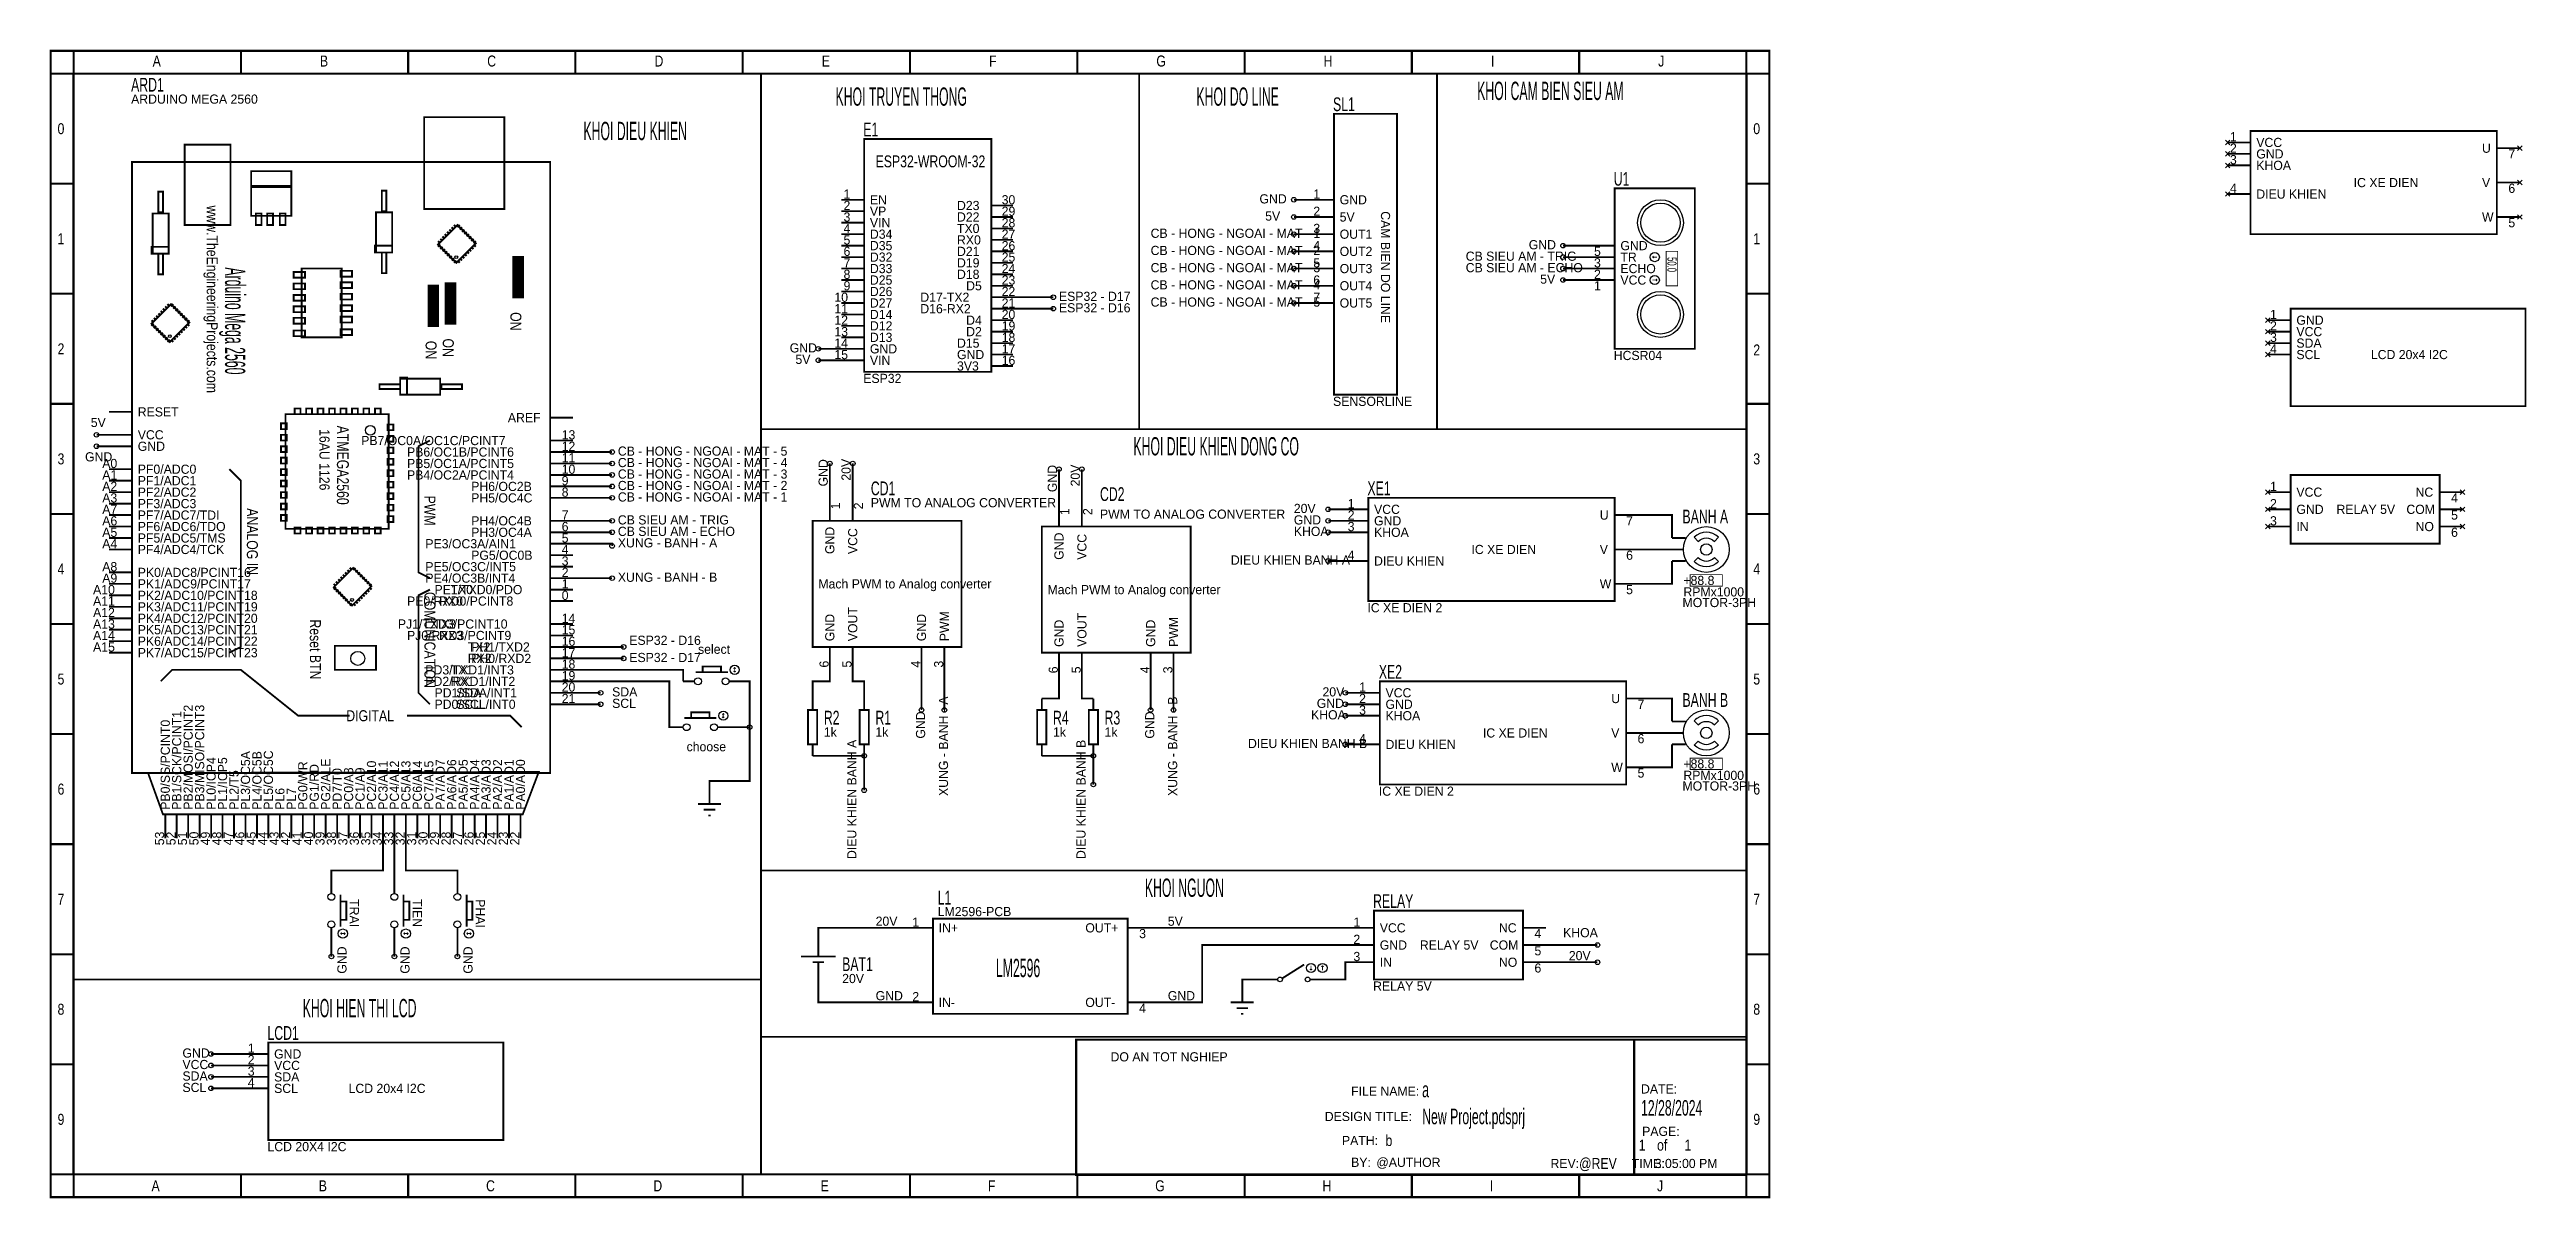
# Model space of a CAD drawing. Header units: inches. Extents: x -31.2 to 14.1, y -5 to 5.1.
# Drawn here: x -7.51 to 14.11, y -5.01 to 5.01 of the extents above; entities that cross this region are included whole.
import ezdxf

# ---------------------------------------------------------------- set-up
doc = ezdxf.new("R2010")
doc.units = ezdxf.units.IN
doc.layers.get('0').update_dxf_attribs({"linetype": 'CONTINUOUS'})
doc.layers.add('1', color=1, linetype='CONTINUOUS')

msp = doc.modelspace()

# ---------------------------------------------------------------- texts
for s, height, width, p in [('ARD1', 0.12, 0.666667, (-6.798, 4.643)), ('A', 0.096, 0.833333, (-6.61, 4.862)), ('B', 0.096, 0.833333, (-5.15, 4.862)), ('C', 0.096, 0.833333, (-3.69, 4.862)), ('D', 0.096, 0.833333, (-2.23, 4.862)), ('E', 0.096, 0.833333, (-0.77, 4.862)), ('F', 0.096, 0.833333, (0.69, 4.862)), ('G', 0.096, 0.833333, (2.15, 4.862)), ('H', 0.096, 0.833333, (3.61, 4.862)), ('I', 0.096, 0.833333, (5.07, 4.862)), ('J', 0.096, 0.833333, (6.53, 4.862)), ('KHOI TRUYEN THONG', 0.16, 0.5, (-0.65, 4.52)), ('KHOI DO LINE', 0.16, 0.5, (2.5, 4.52)), ('SL1', 0.12, 0.666667, (3.692, 4.473)), ('KHOI CAM BIEN SIEU AM', 0.16, 0.5, (4.95, 4.57)), ('0', 0.096, 0.833333, (-7.44, 4.272)), ('KHOI DIEU KHIEN', 0.16, 0.5, (-2.85, 4.22)), ('E1', 0.12, 0.666667, (-0.408, 4.253)), ('0', 0.096, 0.833333, (7.36, 4.272)), ('ESP32-WROOM-32', 0.104, 0.769231, (-0.3, 3.983)), ('U1', 0.12, 0.666667, (6.142, 3.823)), ('1', 0.096, 0.833333, (-7.44, 3.312)), ('1', 0.096, 0.833333, (7.36, 3.312)), ('2', 0.096, 0.833333, (-7.44, 2.352)), ('2', 0.096, 0.833333, (7.36, 2.342)), ('KHOI DIEU KHIEN DONG CO', 0.16, 0.5, (1.95, 1.47)), ('3', 0.096, 0.833333, (-7.44, 1.392)), ('3', 0.096, 0.833333, (7.36, 1.392)), ('CD1', 0.12, 0.666667, (-0.342, 1.123)), ('CD2', 0.12, 0.666667, (1.658, 1.073)), ('XE1', 0.12, 0.666667, (3.992, 1.123)), ('BANH A', 0.12, 0.666667, (6.742, 0.877132)), ('4', 0.096, 0.833333, (-7.44, 0.432)), ('4', 0.096, 0.833333, (7.36, 0.432)), ('5', 0.096, 0.833333, (-7.44, -0.528)), ('XE2', 0.12, 0.666667, (4.092, -0.477)), ('5', 0.096, 0.833333, (7.36, -0.528)), ('BANH B', 0.12, 0.666667, (6.742, -0.722868)), ('DIGITAL', 0.096, 0.833333, (-4.92, -0.848)), ('R2', 0.12, 0.666667, (-0.752, -0.877)), ('R1', 0.12, 0.666667, (-0.302, -0.877)), ('R4', 0.12, 0.666667, (1.248, -0.877)), ('R3', 0.12, 0.666667, (1.698, -0.877)), ('6', 0.096, 0.833333, (-7.44, -1.488)), ('6', 0.096, 0.833333, (7.36, -1.488)), ('7', 0.096, 0.833333, (-7.44, -2.448)), ('L1', 0.12, 0.666667, (0.242, -2.447)), ('KHOI NGUON', 0.16, 0.5, (2.05, -2.38)), ('RELAY', 0.12, 0.666667, (4.042, -2.477)), ('7', 0.096, 0.833333, (7.36, -2.448)), ('BAT1', 0.12, 0.666667, (-0.592, -3.027)), ('LM2596', 0.16, 0.5, (0.75, -3.08)), ('8', 0.096, 0.833333, (-7.44, -3.408)), ('KHOI HIEN THI LCD', 0.16, 0.5, (-5.3, -3.43)), ('8', 0.096, 0.833333, (7.36, -3.408)), ('LCD1', 0.12, 0.666667, (-5.608, -3.627)), ('a', 0.136, 0.588235, (4.47, -4.128)), ('9', 0.096, 0.833333, (-7.44, -4.368)), ('New Project.pdsprj', 0.136, 0.588235, (4.47, -4.363)), ('12/28/2024', 0.136, 0.588235, (6.38, -4.288)), ('9', 0.096, 0.833333, (7.36, -4.368)), ('b', 0.096, 0.833333, (4.15, -4.553)), ('1', 0.096, 0.833333, (6.36, -4.593)), ('of', 0.096, 0.833333, (6.52, -4.593)), ('1', 0.096, 0.833333, (6.76, -4.593)), ('@REV', 0.096, 0.833333, (5.84, -4.753)), ('A', 0.096, 0.833333, (-6.62, -4.948)), ('B', 0.096, 0.833333, (-5.16, -4.948)), ('C', 0.096, 0.833333, (-3.7, -4.948)), ('D', 0.096, 0.833333, (-2.24, -4.948)), ('E', 0.096, 0.833333, (-0.78, -4.948)), ('F', 0.096, 0.833333, (0.68, -4.948)), ('G', 0.096, 0.833333, (2.14, -4.948)), ('H', 0.096, 0.833333, (3.6, -4.948)), ('I', 0.096, 0.833333, (5.06, -4.948)), ('J', 0.096, 0.833333, (6.52, -4.948))]:
    msp.add_text(s, height=height, dxfattribs=dict(width=width)).set_placement(p)
for s, p in [('ARDUINO MEGA 2560', (-6.798, 4.538)), ('2', (11.52, 4.11)), ('1', (11.52, 4.21)), ('VCC', (11.75, 4.16)), ('GND', (11.75, 4.06)), ('U', (13.72, 4.11)), ('7', (13.95, 4.06)), ('3', (11.52, 4.01)), ('KHOA', (11.75, 3.96)), ('2', (-0.58, 3.61)), ('1', (-0.58, 3.71)), ('EN', (-0.35, 3.66)), ('D23', (0.41, 3.61)), ('30', (0.8, 3.66)), ('GND', (3.05, 3.668)), ('1', (3.52, 3.71)), ('GND', (3.75, 3.66)), ('4', (11.52, 3.76)), ('DIEU KHIEN', (11.75, 3.71)), ('IC XE DIEN', (12.6, 3.81)), ('V', (13.72, 3.81)), ('6', (13.95, 3.76)), ('4', (-0.58, 3.41)), ('3', (-0.58, 3.51)), ('VP', (-0.35, 3.56)), ('VIN', (-0.35, 3.46)), ('TX0', (0.41, 3.41)), ('D22', (0.41, 3.51)), ('29', (0.8, 3.56)), ('28', (0.8, 3.46)), ('5V', (3.1, 3.518)), ('3', (3.52, 3.41)), ('2', (3.52, 3.56)), ('5V', (3.75, 3.51)), ('W', (13.72, 3.51)), ('5', (13.95, 3.46)), ('5', (-0.58, 3.31)), ('6', (-0.58, 3.21)), ('D34', (-0.35, 3.36)), ('D35', (-0.35, 3.26)), ('RX0', (0.41, 3.31)), ('D21', (0.41, 3.21)), ('27', (0.8, 3.36)), ('26', (0.8, 3.26)), ('CB - HONG - NGOAI - MAT - 1', (2.1, 3.368)), ('CB - HONG - NGOAI - MAT - 2', (2.1, 3.218)), ('4', (3.52, 3.26)), ('OUT1', (3.75, 3.36)), ('OUT2', (3.75, 3.21)), ('CB SIEU AM - TRIG', (4.85, 3.168)), ('GND', (5.4, 3.268)), ('5', (5.97, 3.21)), ('GND', (6.2, 3.26)), ('8', (-0.58, 3.01)), ('7', (-0.58, 3.11)), ('D32', (-0.35, 3.16)), ('D33', (-0.35, 3.06)), ('D25', (-0.35, 2.96)), ('D19', (0.41, 3.11)), ('D18', (0.41, 3.01)), ('25', (0.8, 3.16)), ('24', (0.8, 3.06)), ('23', (0.8, 2.96)), ('CB - HONG - NGOAI - MAT - 3', (2.1, 3.068)), ('5', (3.52, 3.11)), ('6', (3.52, 2.96)), ('OUT3', (3.75, 3.06)), ('CB SIEU AM - ECHO', (4.85, 3.068)), ('5V', (5.5, 2.968)), ('3', (5.97, 3.11)), ('2', (5.97, 3.01)), ('VCC', (6.2, 2.96)), ('TR', (6.2, 3.16)), ('ECHO', (6.2, 3.06)), ('10', (-0.66, 2.81)), ('9', (-0.58, 2.91)), ('D26', (-0.35, 2.86)), ('D27', (-0.35, 2.76)), ('D17-TX2', (0.09, 2.81)), ('D5', (0.49, 2.91)), ('22', (0.8, 2.86)), ('21', (0.8, 2.76)), ('ESP32 - D17', (1.3, 2.818)), ('CB - HONG - NGOAI - MAT - 4', (2.1, 2.918)), ('CB - HONG - NGOAI - MAT - 5', (2.1, 2.768)), ('7', (3.52, 2.81)), ('OUT4', (3.75, 2.91)), ('OUT5', (3.75, 2.76)), ('1', (5.97, 2.91)), ('11', (-0.66, 2.71)), ('12', (-0.66, 2.61)), ('D14', (-0.35, 2.66)), ('D12', (-0.35, 2.56)), ('D16-RX2', (0.09, 2.71)), ('D4', (0.49, 2.61)), ('20', (0.8, 2.66)), ('19', (0.8, 2.56)), ('ESP32 - D16', (1.3, 2.718)), ('2', (11.87, 2.56)), ('1', (11.87, 2.66)), ('GND', (12.1, 2.61)), ('GND', (-1.05, 2.368)), ('13', (-0.66, 2.51)), ('14', (-0.66, 2.41)), ('15', (-0.66, 2.31)), ('GND', (-0.35, 2.36)), ('D13', (-0.35, 2.46)), ('GND', (0.41, 2.31)), ('D15', (0.41, 2.41)), ('D2', (0.49, 2.51)), ('18', (0.8, 2.46)), ('17', (0.8, 2.36)), ('HCSR04', (6.142, 2.302)), ('4', (11.87, 2.36)), ('3', (11.87, 2.46)), ('VCC', (12.1, 2.51)), ('SDA', (12.1, 2.41)), ('SCL', (12.1, 2.31)), ('LCD 20x4 I2C', (12.75, 2.31)), ('5V', (-1, 2.268)), ('ESP32', (-0.408, 2.102)), ('VIN', (-0.35, 2.26)), ('3V3', (0.41, 2.21)), ('16', (0.8, 2.26)), ('SENSORLINE', (3.692, 1.902)), ('5V', (-7.15, 1.718)), ('RESET', (-6.74, 1.81)), ('AREF', (-3.51, 1.76)), ('VCC', (-6.74, 1.61)), ('GND', (-6.74, 1.51)), ('PB7/OC0A/OC1C/PCINT7', (-4.79, 1.56)), ('PB6/OC1B/PCINT6', (-4.39, 1.46)), ('13', (-3.04, 1.61)), ('12', (-3.04, 1.51)), ('CB - HONG - NGOAI - MAT - 5', (-2.55, 1.468)), ('GND', (-7.2, 1.418)), ('A0', (-7.05, 1.36)), ('A1', (-7.05, 1.26)), ('PF0/ADC0', (-6.74, 1.31)), ('PB5/OC1A/PCINT5', (-4.39, 1.36)), ('PB4/OC2A/PCINT4', (-4.39, 1.26)), ('11', (-3.04, 1.41)), ('10', (-3.04, 1.31)), ('CB - HONG - NGOAI - MAT - 4', (-2.55, 1.368)), ('CB - HONG - NGOAI - MAT - 3', (-2.55, 1.268)), ('A2', (-7.05, 1.16)), ('A3', (-7.05, 1.06)), ('PF1/ADC1', (-6.74, 1.21)), ('PF2/ADC2', (-6.74, 1.11)), ('PF3/ADC3', (-6.74, 1.01)), ('PH6/OC2B', (-3.83, 1.16)), ('PH5/OC4C', (-3.83, 1.06)), ('8', (-3.04, 1.11)), ('9', (-3.04, 1.21)), ('CB - HONG - NGOAI - MAT - 2', (-2.55, 1.168)), ('CB - HONG - NGOAI - MAT - 1', (-2.55, 1.068)), ('PWM TO ANALOG CONVERTER', (-0.342, 1.018)), ('1', (3.82, 1.01)), ('2', (11.87, 1.01)), ('1', (11.87, 1.16)), ('VCC', (12.1, 1.11)), ('NC', (13.14, 1.11)), ('4', (13.45, 1.06)), ('A7', (-7.05, 0.96)), ('A6', (-7.05, 0.86)), ('PF7/ADC7/TDI', (-6.74, 0.91)), ('PF6/ADC6/TDO', (-6.74, 0.81)), ('PH4/OC4B', (-3.83, 0.86)), ('6', (-3.04, 0.81)), ('7', (-3.04, 0.91)), ('CB SIEU AM - TRIG', (-2.55, 0.868)), ('PWM TO ANALOG CONVERTER', (1.658, 0.918)), ('20V', (3.35, 0.968)), ('GND', (3.35, 0.868)), ('3', (3.82, 0.81)), ('2', (3.82, 0.91)), ('VCC', (4.05, 0.96)), ('GND', (4.05, 0.86)), ('U', (6.02, 0.91)), ('7', (6.25, 0.86)), ('3', (11.87, 0.86)), ('GND', (12.1, 0.96)), ('IN', (12.1, 0.81)), ('RELAY 5V', (12.45, 0.96)), ('COM', (13.06, 0.96)), ('NO', (13.14, 0.81)), ('5', (13.45, 0.91)), ('A5', (-7.05, 0.76)), ('A4', (-7.05, 0.66)), ('PF5/ADC5/TMS', (-6.74, 0.71)), ('PF4/ADC4/TCK', (-6.74, 0.61)), ('PE3/OC3A/AIN1', (-4.23, 0.66)), ('PH3/OC4A', (-3.83, 0.76)), ('4', (-3.04, 0.61)), ('5', (-3.04, 0.71)), ('XUNG - BANH - A', (-2.55, 0.668)), ('CB SIEU AM - ECHO', (-2.55, 0.768)), ('KHOA', (3.35, 0.768)), ('KHOA', (4.05, 0.76)), ('IC XE DIEN', (4.9, 0.61)), ('V', (6.02, 0.61)), ('6', (13.45, 0.76)), ('A8', (-7.05, 0.46)), ('A9', (-7.05, 0.36)), ('PK0/ADC8/PCINT16', (-6.74, 0.41)), ('PE5/OC3C/INT5', (-4.23, 0.46)), ('PE4/OC3B/INT4', (-4.23, 0.36)), ('PG5/OC0B', (-3.83, 0.56)), ('3', (-3.04, 0.51)), ('2', (-3.04, 0.41)), ('XUNG - BANH - B', (-2.55, 0.368)), ('DIEU KHIEN BANH A', (2.8, 0.518)), ('4', (3.82, 0.56)), ('DIEU KHIEN', (4.05, 0.51)), ('6', (6.25, 0.56)), ('A10', (-7.13, 0.26)), ('A11', (-7.13, 0.16)), ('PK1/ADC9/PCINT17', (-6.74, 0.31)), ('PK2/ADC10/PCINT18', (-6.74, 0.21)), ('PE0/RXD0/PCINT8', (-4.39, 0.16)), ('PE1/TXD0/PDO', (-4.15, 0.26)), ('RX0', (-4.11, 0.16)), ('TX0', (-4.01, 0.26)), ('0', (-3.04, 0.21)), ('1', (-3.04, 0.31)), ('Mach PWM to Analog converter', (-0.8, 0.31)), ('Mach PWM to Analog converter', (1.2, 0.26)), ('W', (6.02, 0.31)), ('5', (6.25, 0.26)), ('MOTOR-3PH', (6.742, 0.1475)), ('+88.8', (6.75, 0.34)), ('RPMx1000', (6.75, 0.24)), ('A12', (-7.13, 0.06)), ('A13', (-7.13, -0.04)), ('PK3/ADC11/PCINT19', (-6.74, 0.11)), ('PK4/ADC12/PCINT20', (-6.74, 0.01)), ('PJ1/TXD3/PCINT10', (-4.47, -0.04)), ('TX3', (-4.16, -0.04)), ('14', (-3.04, 0.01)), ('IC XE DIEN 2', (3.992, 0.102)), ('A14', (-7.13, -0.14)), ('A15', (-7.13, -0.24)), ('PK5/ADC13/PCINT21', (-6.74, -0.09)), ('PK6/ADC14/PCINT22', (-6.74, -0.19)), ('PK7/ADC15/PCINT23', (-6.74, -0.29)), ('PJ0/RXD3/PCINT9', (-4.39, -0.14)), ('RX3', (-4.11, -0.14)), ('TX2', (-3.86, -0.24)), ('PH1/TXD2', (-3.83, -0.24)), ('15', (-3.04, -0.09)), ('16', (-3.04, -0.19)), ('17', (-3.04, -0.29)), ('ESP32 - D16', (-2.45, -0.182)), ('select', (-1.85, -0.26)), ('PD3/TXD1/INT3', (-4.23, -0.44)), ('TX1', (-4.01, -0.44)), ('RX2', (-3.86, -0.34)), ('PH0/RXD2', (-3.83, -0.34)), ('18', (-3.04, -0.39)), ('19', (-3.04, -0.49)), ('ESP32 - D17', (-2.45, -0.332)), ('PD2/RXD1/INT2', (-4.23, -0.54)), ('PD1/SDA/INT1', (-4.15, -0.64)), ('RX1', (-4.01, -0.54)), ('SDA', (-3.96, -0.64)), ('20', (-3.04, -0.59)), ('21', (-3.04, -0.69)), ('SDA', (-2.6, -0.632)), ('20V', (3.6, -0.632)), ('2', (3.92, -0.69)), ('1', (3.92, -0.59)), ('VCC', (4.15, -0.64)), ('U', (6.12, -0.69)), ('PD0/SCL/INT0', (-4.15, -0.74)), ('SCL', (-3.96, -0.74)), ('SCL', (-2.6, -0.732)), ('KHOA', (3.5, -0.832)), ('GND', (3.55, -0.732)), ('3', (3.92, -0.79)), ('GND', (4.15, -0.74)), ('KHOA', (4.15, -0.84)), ('7', (6.35, -0.74)), ('choose', (-1.95, -1.11)), ('1k', (-0.752, -0.982)), ('1k', (-0.302, -0.982)), ('1k', (1.248, -0.982)), ('1k', (1.698, -0.982)), ('DIEU KHIEN BANH B', (2.95, -1.082)), ('4', (3.92, -1.04)), ('DIEU KHIEN', (4.15, -1.09)), ('IC XE DIEN', (5, -0.99)), ('V', (6.12, -0.99)), ('6', (6.35, -1.04)), ('W', (6.12, -1.29)), ('5', (6.35, -1.34)), ('+88.8', (6.75, -1.26)), ('RPMx1000', (6.75, -1.36)), ('IC XE DIEN 2', (4.092, -1.498)), ('MOTOR-3PH', (6.742, -1.4525)), ('20V', (-0.3, -2.632)), ('1', (0.02, -2.64)), ('LM2596-PCB', (0.242, -2.548)), ('5V', (2.25, -2.632)), ('1', (3.87, -2.64)), ('IN+', (0.25, -2.69)), ('OUT+', (1.53, -2.69)), ('3', (2, -2.74)), ('2', (3.87, -2.79)), ('VCC', (4.1, -2.69)), ('GND', (4.1, -2.84)), ('RELAY 5V', (4.45, -2.84)), ('COM', (5.06, -2.84)), ('NC', (5.14, -2.69)), ('4', (5.45, -2.74)), ('5', (5.45, -2.89)), ('KHOA', (5.7, -2.732)), ('3', (3.87, -2.94)), ('IN', (4.1, -2.99)), ('NO', (5.14, -2.99)), ('6', (5.45, -3.04)), ('20V', (5.75, -2.932)), ('20V', (-0.592, -3.132)), ('GND', (-0.3, -3.282)), ('2', (0.02, -3.29)), ('GND', (2.25, -3.282)), ('RELAY 5V', (4.042, -3.198)), ('IN-', (0.25, -3.34)), ('OUT-', (1.53, -3.34)), ('4', (2, -3.39)), ('1', (-5.78, -3.74)), ('VCC', (-6.35, -3.882)), ('GND', (-6.35, -3.782)), ('3', (-5.78, -3.94)), ('2', (-5.78, -3.84)), ('VCC', (-5.55, -3.89)), ('GND', (-5.55, -3.79)), ('DO AN TOT NGHIEP', (1.75, -3.815)), ('SDA', (-6.35, -3.982)), ('SCL', (-6.35, -4.082)), ('4', (-5.78, -4.04)), ('SDA', (-5.55, -3.99)), ('SCL', (-5.55, -4.09)), ('LCD 20x4 I2C', (-4.9, -4.09)), ('FILE NAME:', (3.85, -4.115)), ('DATE:', (6.38, -4.095)), ('DESIGN TITLE:', (3.62, -4.335)), ('LCD 20X4 I2C', (-5.608, -4.598)), ('PATH:', (3.77, -4.545)), ('PAGE:', (6.39, -4.465)), ('BY:', (3.85, -4.735)), ('@AUTHOR', (4.07, -4.735)), ('REV:', (5.59, -4.745)), ('TIME:', (6.3, -4.745)), ('3:05:00 PM', (6.5, -4.745))]:
    msp.add_text(s, height=0.08).set_placement(p)
for s, height, width, p in [('www.TheEngineeringProjects.com', 0.096, 0.833333, (-6.138, 3.65)), ('Arduino Mega 2560', 0.176, 0.454545, (-5.978, 3.11)), ('ON', 0.096, 0.833333, (-3.488, 2.72)), ('ON', 0.096, 0.833333, (-4.228, 2.47)), ('ON', 0.096, 0.833333, (-4.078, 2.49)), ('ATMEGA2560', 0.104, 0.769231, (-5.002, 1.73)), ('16AU 1126', 0.088, 0.909091, (-5.154, 1.7)), ('PWM', 0.096, 0.833333, (-4.238, 1.12)), ('ANALOG IN', 0.096, 0.833333, (-5.788, 1.01)), ('COMUNICATION', 0.096, 0.833333, (-4.238, 0.28)), ('Reset BTN', 0.096, 0.833333, (-5.238, 0.04))]:
    msp.add_text(s, height=height, rotation=-90, dxfattribs=dict(width=width)).set_placement(p)
for s, rotation, p in [('CAM BIEN DO LINE', -90, (4.11, 3.6)), ('GND', 90, (-0.718, 1.2)), ('20V', 90, (-0.518, 1.25)), ('GND', 90, (1.282, 1.15)), ('20V', 90, (1.482, 1.2)), ('1', 90, (-0.61, 1)), ('2', 90, (-0.41, 1)), ('1', 90, (1.39, 0.95)), ('2', 90, (1.59, 0.95)), ('GND', 90, (-0.66, 0.61)), ('VCC', 90, (-0.46, 0.61)), ('GND', 90, (1.34, 0.56)), ('VCC', 90, (1.54, 0.56)), ('GND', 90, (-0.66, -0.15)), ('VOUT', 90, (-0.46, -0.15)), ('GND', 90, (0.14, -0.15)), ('PWM', 90, (0.34, -0.15)), ('GND', 90, (1.34, -0.2)), ('VOUT', 90, (1.54, -0.2)), ('GND', 90, (2.14, -0.2)), ('PWM', 90, (2.34, -0.2)), ('6', 90, (-0.71, -0.38)), ('5', 90, (-0.51, -0.38)), ('4', 90, (0.09, -0.38)), ('3', 90, (0.29, -0.38)), ('6', 90, (1.29, -0.43)), ('5', 90, (1.49, -0.43)), ('4', 90, (2.09, -0.43)), ('3', 90, (2.29, -0.43)), ('XUNG - BANH - A', 90, (0.332, -1.5)), ('XUNG - BANH - B', 90, (2.332, -1.5)), ('PB0/SS/PCINT0', 90, (-6.46, -1.62)), ('PB1/SCK/PCINT1', 90, (-6.36, -1.62)), ('PB2/MOSI/PCINT2', 90, (-6.26, -1.62)), ('PB3/MISO/PCINT3', 90, (-6.16, -1.62)), ('GND', 90, (0.132, -1)), ('GND', 90, (2.132, -1)), ('DIEU KHIEN BANH A', 90, (-0.468, -2.05)), ('DIEU KHIEN BANH B', 90, (1.532, -2.05)), ('PL0/ICP4', 90, (-6.06, -1.62)), ('PL1/ICP5', 90, (-5.96, -1.62)), ('PL2/T5', 90, (-5.86, -1.62)), ('PL3/OC5A', 90, (-5.76, -1.62)), ('PL4/OC5B', 90, (-5.66, -1.62)), ('PL5/OC5C', 90, (-5.56, -1.62)), ('PG0/WR', 90, (-5.26, -1.62)), ('PG1/RD', 90, (-5.16, -1.62)), ('PG2/ALE', 90, (-5.06, -1.62)), ('PD7/T0', 90, (-4.96, -1.62)), ('PC0/A8', 90, (-4.86, -1.62)), ('PC1/A9', 90, (-4.76, -1.62)), ('PC2/A10', 90, (-4.66, -1.62)), ('PC3/A11', 90, (-4.56, -1.62)), ('PC4/A12', 90, (-4.46, -1.62)), ('PC5/A13', 90, (-4.36, -1.62)), ('PC6/A14', 90, (-4.26, -1.62)), ('PC7/A15', 90, (-4.16, -1.62)), ('PA7/AD7', 90, (-4.06, -1.62)), ('PA6/AD6', 90, (-3.96, -1.62)), ('PA5/AD5', 90, (-3.86, -1.62)), ('PA4/AD4', 90, (-3.76, -1.62)), ('PA3/AD3', 90, (-3.66, -1.62)), ('PA2/AD2', 90, (-3.56, -1.62)), ('PA1/AD1', 90, (-3.46, -1.62)), ('PA0/AD0', 90, (-3.36, -1.62)), ('PL6', 90, (-5.46, -1.62)), ('PL7', 90, (-5.36, -1.62)), ('53', 90, (-6.51, -1.93)), ('52', 90, (-6.41, -1.93)), ('51', 90, (-6.31, -1.93)), ('50', 90, (-6.21, -1.93)), ('49', 90, (-6.11, -1.93)), ('48', 90, (-6.01, -1.93)), ('47', 90, (-5.91, -1.93)), ('46', 90, (-5.81, -1.93)), ('45', 90, (-5.71, -1.93)), ('44', 90, (-5.61, -1.93)), ('43', 90, (-5.51, -1.93)), ('42', 90, (-5.41, -1.93)), ('41', 90, (-5.31, -1.93)), ('40', 90, (-5.21, -1.93)), ('39', 90, (-5.11, -1.93)), ('38', 90, (-5.01, -1.93)), ('37', 90, (-4.91, -1.93)), ('36', 90, (-4.81, -1.93)), ('35', 90, (-4.71, -1.93)), ('34', 90, (-4.61, -1.93)), ('33', 90, (-4.51, -1.93)), ('32', 90, (-4.41, -1.93)), ('31', 90, (-4.31, -1.93)), ('30', 90, (-4.21, -1.93)), ('29', 90, (-4.11, -1.93)), ('28', 90, (-4.01, -1.93)), ('27', 90, (-3.91, -1.93)), ('26', 90, (-3.81, -1.93)), ('25', 90, (-3.71, -1.93)), ('24', 90, (-3.61, -1.93)), ('23', 90, (-3.51, -1.93)), ('22', 90, (-3.41, -1.93)), ('TRAI', -90, (-4.89, -2.4)), ('TIEN', -90, (-4.34, -2.4)), ('PHAI', -90, (-3.79, -2.4)), ('GND', 90, (-4.918, -3.05)), ('GND', 90, (-4.368, -3.05)), ('GND', 90, (-3.818, -3.05))]:
    msp.add_text(s, height=0.08, rotation=rotation).set_placement(p)
at = {"layer": '1', "width": 0.625}
msp.add_text('50.0', height=0.08, rotation=-90, dxfattribs=at).set_placement((6.61, 3.2))

# ---------------------------------------------------------------- linework, layer by layer
for points, const_width in [([(-7.5, -5), (7.5, -5), (7.5, 5), (-7.5, 5), (-7.5, -5)], 0.02), ([(-7.3, 4.8), (-7.3, 5)], 0.018), ([(-5.84, 4.8), (-5.84, 5)], 0.018), ([(-5.84, 4.8), (-5.84, 5)], 0.018), ([(-4.38, 4.8), (-4.38, 5)], 0.018), ([(-4.38, 4.8), (-4.38, 5)], 0.018), ([(-2.92, 4.8), (-2.92, 5)], 0.018), ([(-2.92, 4.8), (-2.92, 5)], 0.018), ([(-1.46, 4.8), (-1.46, 5)], 0.018), ([(-1.46, 4.8), (-1.46, 5)], 0.018), ([(0, 4.8), (0, 5)], 0.018), ([(0, 4.8), (0, 5)], 0.018), ([(1.46, 4.8), (1.46, 5)], 0.018), ([(1.46, 4.8), (1.46, 5)], 0.018), ([(2.92, 4.8), (2.92, 5)], 0.018), ([(2.92, 4.8), (2.92, 5)], 0.018), ([(4.38, 4.8), (4.38, 5)], 0.018), ([(4.38, 4.8), (4.38, 5)], 0.018), ([(5.84, 4.8), (5.84, 5)], 0.018), ([(5.84, 4.8), (5.84, 5)], 0.018), ([(7.3, 4.8), (7.3, 5)], 0.018), ([(-7.3, 4.8), (-7.5, 4.8)], 0.018), ([(-7.3, -4.8), (7.3, -4.8), (7.3, 4.8), (-7.3, 4.8), (-7.3, -4.8)], 0.02), ([(-7.3, -3.1), (-1.3, -3.1), (-1.3, 4.8), (-7.3, 4.8), (-7.3, -3.1)], 0.016), ([(-1.3, 1.7), (2, 1.7), (2, 4.8), (-1.3, 4.8), (-1.3, 1.7)], 0.016), ([(2, 1.7), (4.6, 1.7), (4.6, 4.8), (2, 4.8), (2, 1.7)], 0.016), ([(4.6, 1.7), (7.3, 1.7), (7.3, 4.8), (4.6, 4.8), (4.6, 1.7)], 0.016), ([(7.5, 4.8), (7.3, 4.8)], 0.018), ([(-4.24, 3.62), (-3.54, 3.62), (-3.54, 4.42), (-4.24, 4.42), (-4.24, 3.62)], 0.016), ([(3.7, 2), (4.25, 2), (4.25, 4.45), (3.7, 4.45), (3.7, 2)], 0.016), ([(-6.33, 3.48), (-5.93, 3.48), (-5.93, 4.18), (-6.33, 4.18), (-6.33, 3.48)], 0.016), ([(-0.4, 2.2), (0.71, 2.2), (0.71, 4.23), (-0.4, 4.23), (-0.4, 2.2)], 0.016), ([(11.5, 4.2), (11.7, 4.2)], 0.016), ([(11.5, 4.1), (11.7, 4.1)], 0.016), ([(11.7, 3.4), (13.85, 3.4), (13.85, 4.3), (11.7, 4.3), (11.7, 3.4)], 0.016), ([(14.05, 4.15), (13.85, 4.15)], 0.016), ([(-6.79, -1.3), (-3.14, -1.3), (-3.14, 4.03), (-6.79, 4.03), (-6.79, -1.3)], 0.016), ([(-5.75, 3.82), (-5.4, 3.82), (-5.4, 3.95), (-5.75, 3.95), (-5.75, 3.82)], 0.016), ([(11.5, 4), (11.7, 4)], 0.016), ([(-7.3, 3.84), (-7.5, 3.84)], 0.018), ([(-7.3, 3.84), (-7.5, 3.84)], 0.018), ([(-6.56, 3.59), (-6.52, 3.59), (-6.52, 3.77), (-6.56, 3.77), (-6.56, 3.59)], 0.016), ([(-5.75, 3.56), (-5.4, 3.56), (-5.4, 3.81), (-5.75, 3.81), (-5.75, 3.56)], 0.016), ([(-4.61, 3.6), (-4.57, 3.6), (-4.57, 3.78), (-4.61, 3.78), (-4.61, 3.6)], 0.016), ([(-0.6, 3.7), (-0.4, 3.7)], 0.016), ([(3.35, 3.7), (3.5, 3.7)], 0.016), ([(3.5, 3.7), (3.7, 3.7)], 0.016), ([(6.15, 2.4), (6.85, 2.4), (6.85, 3.8), (6.15, 3.8), (6.15, 2.4)], 0.016), ([(7.5, 3.84), (7.3, 3.84)], 0.018), ([(7.5, 3.84), (7.3, 3.84)], 0.018), ([(11.5, 3.75), (11.7, 3.75)], 0.016), ([(14.05, 3.85), (13.85, 3.85)], 0.016), ([(-6.61, 3.23), (-6.47, 3.23), (-6.47, 3.58), (-6.61, 3.58), (-6.61, 3.23)], 0.016), ([(-5.71, 3.48), (-5.66, 3.48), (-5.66, 3.58), (-5.71, 3.58), (-5.71, 3.48)], 0.016), ([(-5.61, 3.48), (-5.56, 3.48), (-5.56, 3.58), (-5.61, 3.58), (-5.61, 3.48)], 0.016), ([(-5.5, 3.48), (-5.45, 3.48), (-5.45, 3.58), (-5.5, 3.58), (-5.5, 3.48)], 0.016), ([(-4.66, 3.24), (-4.52, 3.24), (-4.52, 3.59), (-4.66, 3.59), (-4.66, 3.24)], 0.016), ([(-3.95, 3.48), (-3.79, 3.32), (-3.96, 3.15), (-4.12, 3.31), (-3.95, 3.48)], 0.016), ([(-4, 3.46), (-3.98, 3.44)], 0.018), ([(-3.98, 3.48), (-3.96, 3.46)], 0.018), ([(-3.95, 3.46), (-3.93, 3.48)], 0.018), ([(-3.93, 3.44), (-3.91, 3.46)], 0.018), ([(-0.6, 3.6), (-0.4, 3.6)], 0.016), ([(-0.6, 3.5), (-0.4, 3.5)], 0.016), ([(0.9, 3.65), (0.7, 3.65)], 0.016), ([(0.9, 3.55), (0.7, 3.55)], 0.016), ([(3.35, 3.55), (3.5, 3.55)], 0.016), ([(3.5, 3.55), (3.7, 3.55)], 0.016), ([(14.05, 3.55), (13.85, 3.55)], 0.016), ([(-6.62, 3.23), (-6.47, 3.23), (-6.47, 3.29), (-6.62, 3.29), (-6.62, 3.23)], 0.016), ([(-4.67, 3.24), (-4.52, 3.24), (-4.52, 3.3), (-4.67, 3.3), (-4.67, 3.24)], 0.016), ([(-4.61, 3.06), (-4.57, 3.06), (-4.57, 3.24), (-4.61, 3.24), (-4.61, 3.06)], 0.016), ([(-4.12, 3.34), (-4.1, 3.32)], 0.018), ([(-4.12, 3.29), (-4.1, 3.31)], 0.018), ([(-4.1, 3.36), (-4.08, 3.34)], 0.018), ([(-4.1, 3.27), (-4.08, 3.29)], 0.018), ([(-4.08, 3.38), (-4.06, 3.36)], 0.018), ([(-4.08, 3.25), (-4.06, 3.27)], 0.018), ([(-4.06, 3.4), (-4.04, 3.38)], 0.018), ([(-4.06, 3.23), (-4.04, 3.25)], 0.018), ([(-4.04, 3.42), (-4.02, 3.4)], 0.018), ([(-4.02, 3.44), (-4, 3.42)], 0.018), ([(-3.91, 3.42), (-3.89, 3.44)], 0.018), ([(-3.89, 3.4), (-3.87, 3.42)], 0.018), ([(-3.87, 3.38), (-3.85, 3.4)], 0.018), ([(-3.87, 3.25), (-3.85, 3.23)], 0.018), ([(-3.85, 3.36), (-3.83, 3.38)], 0.018), ([(-3.85, 3.27), (-3.83, 3.25)], 0.018), ([(-3.83, 3.34), (-3.81, 3.36)], 0.018), ([(-3.83, 3.29), (-3.81, 3.27)], 0.018), ([(-3.81, 3.32), (-3.79, 3.34)], 0.018), ([(-3.81, 3.31), (-3.79, 3.29)], 0.018), ([(-3.42, 3.21), (-3.42, 2.84)], 0.1), ([(-0.6, 3.4), (-0.4, 3.4)], 0.016), ([(-0.6, 3.3), (-0.4, 3.3)], 0.016), ([(0.9, 3.45), (0.7, 3.45)], 0.016), ([(0.9, 3.35), (0.7, 3.35)], 0.016), ([(0.9, 3.25), (0.7, 3.25)], 0.016), ([(3.35, 3.4), (3.5, 3.4)], 0.016), ([(3.35, 3.25), (3.5, 3.25)], 0.016), ([(3.5, 3.4), (3.7, 3.4)], 0.016), ([(3.5, 3.25), (3.7, 3.25)], 0.016), ([(5.7, 3.3), (5.95, 3.3)], 0.016), ([(5.95, 3.3), (6.15, 3.3)], 0.016), ([(6.6, 2.95), (6.7, 2.95), (6.7, 3.25), (6.6, 3.25), (6.6, 2.95)], 0.008), ([(-6.56, 3.05), (-6.52, 3.05), (-6.52, 3.23), (-6.56, 3.23), (-6.56, 3.05)], 0.016), ([(-5.38, 3.02), (-5.28, 3.02), (-5.28, 3.07), (-5.38, 3.07), (-5.38, 3.02)], 0.016), ([(-5.31, 2.5), (-4.96, 2.5), (-4.96, 3.1), (-5.31, 3.1), (-5.31, 2.5)], 0.016), ([(-4.97, 3.03), (-4.87, 3.03), (-4.87, 3.08), (-4.97, 3.08), (-4.97, 3.03)], 0.016), ([(-4.01, 2.98), (-4.01, 2.61)], 0.1), ([(-4.04, 3.21), (-4.02, 3.23)], 0.018), ([(-4.02, 3.19), (-4, 3.21)], 0.018), ([(-4, 3.17), (-3.98, 3.19)], 0.018), ([(-3.98, 3.15), (-3.96, 3.17)], 0.018), ([(-3.95, 3.17), (-3.93, 3.15)], 0.018), ([(-3.93, 3.19), (-3.91, 3.17)], 0.018), ([(-3.91, 3.21), (-3.89, 3.19)], 0.018), ([(-3.89, 3.23), (-3.87, 3.21)], 0.018), ([(-3.46, 2.94), (-3.38, 2.94), (-3.38, 3.12), (-3.46, 3.12), (-3.46, 2.94)], 0.016), ([(-0.6, 3.2), (-0.4, 3.2)], 0.016), ([(-0.6, 3.1), (-0.4, 3.1)], 0.016), ([(0.9, 3.15), (0.7, 3.15)], 0.016), ([(0.9, 3.05), (0.7, 3.05)], 0.016), ([(3.35, 3.1), (3.5, 3.1)], 0.016), ([(3.5, 3.1), (3.7, 3.1)], 0.016), ([(5.7, 3.2), (5.95, 3.2)], 0.016), ([(5.7, 3.1), (5.95, 3.1)], 0.016), ([(5.95, 3.2), (6.15, 3.2)], 0.016), ([(5.95, 3.1), (6.15, 3.1)], 0.016), ([(6.48, 3.2), (6.49, 3.21)], 0.008), ([(6.48, 3.2), (6.49, 3.19)], 0.008), ([(6.48, 3.2), (6.52, 3.2)], 0.008), ([(-7.3, 2.88), (-7.5, 2.88)], 0.018), ([(-7.3, 2.88), (-7.5, 2.88)], 0.018), ([(-5.38, 2.92), (-5.28, 2.92), (-5.28, 2.97), (-5.38, 2.97), (-5.38, 2.92)], 0.016), ([(-5.38, 2.82), (-5.28, 2.82), (-5.28, 2.87), (-5.38, 2.87), (-5.38, 2.82)], 0.016), ([(-4.97, 2.93), (-4.87, 2.93), (-4.87, 2.98), (-4.97, 2.98), (-4.97, 2.93)], 0.016), ([(-4.97, 2.83), (-4.87, 2.83), (-4.87, 2.88), (-4.97, 2.88), (-4.97, 2.83)], 0.016), ([(-4.16, 2.96), (-4.16, 2.59)], 0.1), ([(-4.2, 2.69), (-4.12, 2.69), (-4.12, 2.87), (-4.2, 2.87), (-4.2, 2.69)], 0.016), ([(-4.05, 2.71), (-3.97, 2.71), (-3.97, 2.89), (-4.05, 2.89), (-4.05, 2.71)], 0.016), ([(-0.6, 3), (-0.4, 3)], 0.016), ([(-0.6, 2.9), (-0.4, 2.9)], 0.016), ([(0.9, 2.95), (0.7, 2.95)], 0.016), ([(0.9, 2.85), (0.7, 2.85)], 0.016), ([(1.25, 2.85), (0.9, 2.85)], 0.016), ([(3.35, 2.95), (3.5, 2.95)], 0.016), ([(3.5, 2.95), (3.7, 2.95)], 0.016), ([(5.7, 3), (5.95, 3)], 0.016), ([(5.95, 3), (6.15, 3)], 0.016), ([(6.52, 3), (6.48, 3)], 0.008), ([(6.52, 3), (6.51, 3.01)], 0.008), ([(6.52, 3), (6.51, 2.99)], 0.008), ([(7.5, 2.88), (7.3, 2.88)], 0.018), ([(7.5, 2.88), (7.3, 2.88)], 0.018), ([(-6.45, 2.79), (-6.29, 2.63), (-6.46, 2.46), (-6.62, 2.62), (-6.45, 2.79)], 0.016), ([(-6.62, 2.65), (-6.6, 2.63)], 0.018), ([(-6.62, 2.6), (-6.6, 2.62)], 0.018), ([(-6.6, 2.67), (-6.58, 2.65)], 0.018), ([(-6.6, 2.58), (-6.58, 2.6)], 0.018), ([(-6.58, 2.69), (-6.56, 2.67)], 0.018), ([(-6.56, 2.71), (-6.54, 2.69)], 0.018), ([(-6.54, 2.73), (-6.52, 2.71)], 0.018), ([(-6.52, 2.75), (-6.5, 2.73)], 0.018), ([(-6.5, 2.77), (-6.48, 2.75)], 0.018), ([(-6.48, 2.79), (-6.46, 2.77)], 0.018), ([(-6.45, 2.77), (-6.43, 2.79)], 0.018), ([(-6.43, 2.75), (-6.41, 2.77)], 0.018), ([(-6.41, 2.73), (-6.39, 2.75)], 0.018), ([(-6.39, 2.71), (-6.37, 2.73)], 0.018), ([(-6.37, 2.69), (-6.35, 2.71)], 0.018), ([(-6.35, 2.67), (-6.33, 2.69)], 0.018), ([(-6.33, 2.65), (-6.31, 2.67)], 0.018), ([(-6.33, 2.6), (-6.31, 2.58)], 0.018), ([(-6.31, 2.63), (-6.29, 2.65)], 0.018), ([(-6.31, 2.62), (-6.29, 2.6)], 0.018), ([(-5.38, 2.72), (-5.28, 2.72), (-5.28, 2.77), (-5.38, 2.77), (-5.38, 2.72)], 0.016), ([(-5.38, 2.62), (-5.28, 2.62), (-5.28, 2.67), (-5.38, 2.67), (-5.38, 2.62)], 0.016), ([(-4.97, 2.73), (-4.87, 2.73), (-4.87, 2.78), (-4.97, 2.78), (-4.97, 2.73)], 0.016), ([(-4.97, 2.63), (-4.87, 2.63), (-4.87, 2.68), (-4.97, 2.68), (-4.97, 2.63)], 0.016), ([(-0.6, 2.8), (-0.4, 2.8)], 0.016), ([(-0.6, 2.7), (-0.4, 2.7)], 0.016), ([(-0.6, 2.6), (-0.4, 2.6)], 0.016), ([(0.9, 2.75), (0.7, 2.75)], 0.016), ([(0.9, 2.65), (0.7, 2.65)], 0.016), ([(1.25, 2.75), (0.9, 2.75)], 0.016), ([(3.35, 2.8), (3.5, 2.8)], 0.016), ([(3.5, 2.8), (3.7, 2.8)], 0.016), ([(11.85, 2.65), (12.05, 2.65)], 0.016), ([(12.05, 1.9), (14.1, 1.9), (14.1, 2.75), (12.05, 2.75), (12.05, 1.9)], 0.016), ([(-6.58, 2.56), (-6.56, 2.58)], 0.018), ([(-6.56, 2.54), (-6.54, 2.56)], 0.018), ([(-6.54, 2.52), (-6.52, 2.54)], 0.018), ([(-6.52, 2.5), (-6.5, 2.52)], 0.018), ([(-6.5, 2.48), (-6.48, 2.5)], 0.018), ([(-6.48, 2.46), (-6.46, 2.48)], 0.018), ([(-6.45, 2.48), (-6.43, 2.46)], 0.018), ([(-6.43, 2.5), (-6.41, 2.48)], 0.018), ([(-6.41, 2.52), (-6.39, 2.5)], 0.018), ([(-6.39, 2.54), (-6.37, 2.52)], 0.018), ([(-6.37, 2.56), (-6.35, 2.54)], 0.018), ([(-6.35, 2.58), (-6.33, 2.56)], 0.018), ([(-5.38, 2.51), (-5.28, 2.51), (-5.28, 2.56), (-5.38, 2.56), (-5.38, 2.51)], 0.016), ([(-4.97, 2.52), (-4.87, 2.52), (-4.87, 2.57), (-4.97, 2.57), (-4.97, 2.52)], 0.016), ([(-0.8, 2.4), (-0.6, 2.4)], 0.016), ([(-0.6, 2.5), (-0.4, 2.5)], 0.016), ([(-0.6, 2.4), (-0.4, 2.4)], 0.016), ([(0.9, 2.55), (0.7, 2.55)], 0.016), ([(0.9, 2.45), (0.7, 2.45)], 0.016), ([(11.85, 2.55), (12.05, 2.55)], 0.016), ([(11.85, 2.45), (12.05, 2.45)], 0.016), ([(-0.8, 2.3), (-0.6, 2.3)], 0.016), ([(-0.6, 2.3), (-0.4, 2.3)], 0.016), ([(0.9, 2.35), (0.7, 2.35)], 0.016), ([(0.9, 2.25), (0.7, 2.25)], 0.016), ([(11.85, 2.35), (12.05, 2.35)], 0.016), ([(-4.63, 2.05), (-4.45, 2.05), (-4.45, 2.09), (-4.63, 2.09), (-4.63, 2.05)], 0.016), ([(-4.45, 2), (-4.1, 2), (-4.1, 2.14), (-4.45, 2.14), (-4.45, 2), (-4.39, 2), (-4.39, 2.15), (-4.45, 2.15), (-4.45, 2)], 0.016), ([(-4.09, 2.05), (-3.91, 2.05), (-3.91, 2.09), (-4.09, 2.09), (-4.09, 2.05)], 0.016), ([(-7.3, 1.92), (-7.5, 1.92)], 0.018), ([(-7.3, 1.92), (-7.5, 1.92)], 0.018), ([(-6.99, 1.85), (-6.79, 1.85)], 0.016), ([(-5.49, 1.7), (-5.44, 1.7), (-5.44, 1.75), (-5.49, 1.75), (-5.49, 1.7)], 0.016), ([(-5.45, 0.83), (-4.55, 0.83), (-4.55, 1.83), (-5.45, 1.83), (-5.45, 0.83)], 0.016), ([(-5.37, 1.83), (-5.32, 1.83), (-5.32, 1.88), (-5.37, 1.88), (-5.37, 1.83)], 0.016), ([(-5.27, 1.83), (-5.22, 1.83), (-5.22, 1.88), (-5.27, 1.88), (-5.27, 1.83)], 0.016), ([(-5.17, 1.83), (-5.12, 1.83), (-5.12, 1.88), (-5.17, 1.88), (-5.17, 1.83)], 0.016), ([(-5.07, 1.83), (-5.02, 1.83), (-5.02, 1.88), (-5.07, 1.88), (-5.07, 1.83)], 0.016), ([(-4.97, 1.83), (-4.92, 1.83), (-4.92, 1.88), (-4.97, 1.88), (-4.97, 1.83)], 0.016), ([(-4.87, 1.83), (-4.82, 1.83), (-4.82, 1.88), (-4.87, 1.88), (-4.87, 1.83)], 0.016), ([(-4.77, 1.83), (-4.72, 1.83), (-4.72, 1.88), (-4.77, 1.88), (-4.77, 1.83)], 0.016), ([(-4.67, 1.83), (-4.62, 1.83), (-4.62, 1.88), (-4.67, 1.88), (-4.67, 1.83)], 0.016), ([(-4.56, 1.69), (-4.51, 1.69), (-4.51, 1.74), (-4.56, 1.74), (-4.56, 1.69)], 0.016), ([(-2.94, 1.8), (-3.14, 1.8)], 0.016), ([(7.5, 1.92), (7.3, 1.92)], 0.018), ([(7.5, 1.92), (7.3, 1.92)], 0.018), ([(-6.99, 1.65), (-7.1, 1.65)], 0.016), ([(-6.99, 1.55), (-7.1, 1.55)], 0.016), ([(-6.99, 1.65), (-6.79, 1.65)], 0.016), ([(-6.99, 1.55), (-6.79, 1.55)], 0.016), ([(-5.49, 1.6), (-5.44, 1.6), (-5.44, 1.65), (-5.49, 1.65), (-5.49, 1.6)], 0.016), ([(-5.49, 1.5), (-5.44, 1.5), (-5.44, 1.55), (-5.49, 1.55), (-5.49, 1.5)], 0.016), ([(-4.56, 1.59), (-4.51, 1.59), (-4.51, 1.64), (-4.56, 1.64), (-4.56, 1.59)], 0.016), ([(-4.56, 1.49), (-4.51, 1.49), (-4.51, 1.54), (-4.56, 1.54), (-4.56, 1.49)], 0.016), ([(-4.19, 1.6), (-4.29, 1.55), (-4.29, 0.45), (-4.19, 0.4)], 0.016), ([(-2.94, 1.6), (-3.14, 1.6)], 0.016), ([(-1.3, -2.15), (7.3, -2.15), (7.3, 1.7), (-1.3, 1.7), (-1.3, -2.15)], 0.016), ([(-6.99, 1.35), (-6.79, 1.35)], 0.016), ([(-5.94, -0.25), (-5.84, -0.2), (-5.84, 1.25), (-5.94, 1.35)], 0.016), ([(-5.49, 1.4), (-5.44, 1.4), (-5.44, 1.45), (-5.49, 1.45), (-5.49, 1.4)], 0.016), ([(-5.49, 1.3), (-5.44, 1.3), (-5.44, 1.35), (-5.49, 1.35), (-5.49, 1.3)], 0.016), ([(-4.56, 1.39), (-4.51, 1.39), (-4.51, 1.44), (-4.56, 1.44), (-4.56, 1.39)], 0.016), ([(-4.56, 1.29), (-4.51, 1.29), (-4.51, 1.34), (-4.56, 1.34), (-4.56, 1.29)], 0.016), ([(-2.94, 1.5), (-3.14, 1.5)], 0.016), ([(-2.94, 1.4), (-3.14, 1.4)], 0.016), ([(-2.94, 1.3), (-3.14, 1.3)], 0.016), ([(-2.94, 1.5), (-2.6, 1.5)], 0.016), ([(-2.94, 1.4), (-2.6, 1.4)], 0.016), ([(-2.94, 1.3), (-2.6, 1.3)], 0.016), ([(-0.7, 1.4), (-0.7, 1.1)], 0.016), ([(-0.5, 1.4), (-0.5, 1.1)], 0.016), ([(1.3, 1.35), (1.3, 1.05)], 0.016), ([(1.5, 1.35), (1.5, 1.05)], 0.016), ([(12.05, 0.7), (13.35, 0.7), (13.35, 1.3), (12.05, 1.3), (12.05, 0.7)], 0.016), ([(-6.99, 1.25), (-6.79, 1.25)], 0.016), ([(-6.99, 1.15), (-6.79, 1.15)], 0.016), ([(-5.49, 1.2), (-5.44, 1.2), (-5.44, 1.25), (-5.49, 1.25), (-5.49, 1.2)], 0.016), ([(-5.49, 1.1), (-5.44, 1.1), (-5.44, 1.15), (-5.49, 1.15), (-5.49, 1.1)], 0.016), ([(-4.56, 1.19), (-4.51, 1.19), (-4.51, 1.24), (-4.56, 1.24), (-4.56, 1.19)], 0.016), ([(-4.56, 1.09), (-4.51, 1.09), (-4.51, 1.14), (-4.56, 1.14), (-4.56, 1.09)], 0.016), ([(-2.94, 1.2), (-3.14, 1.2)], 0.016), ([(-2.94, 1.1), (-3.14, 1.1)], 0.016), ([(-2.94, 1.2), (-2.6, 1.2)], 0.016), ([(-2.94, 1.1), (-2.6, 1.1)], 0.016), ([(-0.7, 1.1), (-0.7, 0.9)], 0.016), ([(-0.5, 1.1), (-0.5, 0.9)], 0.016), ([(4, 0.2), (6.15, 0.2), (6.15, 1.1), (4, 1.1), (4, 0.2)], 0.016), ([(11.85, 1.15), (12.05, 1.15)], 0.016), ([(13.55, 1.15), (13.35, 1.15)], 0.016), ([(-7.3, 0.96), (-7.5, 0.96)], 0.018), ([(-7.3, 0.96), (-7.5, 0.96)], 0.018), ([(-6.99, 1.05), (-6.79, 1.05)], 0.016), ([(-6.99, 0.95), (-6.79, 0.95)], 0.016), ([(-5.49, 1), (-5.44, 1), (-5.44, 1.05), (-5.49, 1.05), (-5.49, 1)], 0.016), ([(-5.49, 0.9), (-5.44, 0.9), (-5.44, 0.95), (-5.49, 0.95), (-5.49, 0.9)], 0.016), ([(-4.56, 0.99), (-4.51, 0.99), (-4.51, 1.04), (-4.56, 1.04), (-4.56, 0.99)], 0.016), ([(-4.56, 0.89), (-4.51, 0.89), (-4.51, 0.94), (-4.56, 0.94), (-4.56, 0.89)], 0.016), ([(-2.94, 0.9), (-3.14, 0.9)], 0.016), ([(-2.94, 0.9), (-2.6, 0.9)], 0.016), ([(-0.85, -0.2), (0.45, -0.2), (0.45, 0.9), (-0.85, 0.9), (-0.85, -0.2)], 0.016), ([(1.3, 1.05), (1.3, 0.85)], 0.016), ([(1.5, 1.05), (1.5, 0.85)], 0.016), ([(3.65, 1), (3.8, 1)], 0.016), ([(3.65, 0.9), (3.8, 0.9)], 0.016), ([(3.8, 1), (4, 1)], 0.016), ([(3.8, 0.9), (4, 0.9)], 0.016), ([(6.35, 0.95), (6.15, 0.95)], 0.016), ([(6.35, 0.95), (6.65, 0.95), (6.65, 0.75)], 0.016), ([(7.5, 0.96), (7.3, 0.96)], 0.018), ([(7.5, 0.96), (7.3, 0.96)], 0.018), ([(11.85, 1), (12.05, 1)], 0.016), ([(13.55, 1), (13.35, 1)], 0.016), ([(-6.99, 0.85), (-6.79, 0.85)], 0.016), ([(-6.99, 0.75), (-6.79, 0.75)], 0.016), ([(-6.99, 0.65), (-6.79, 0.65)], 0.016), ([(-5.37, 0.79), (-5.32, 0.79), (-5.32, 0.84), (-5.37, 0.84), (-5.37, 0.79)], 0.016), ([(-5.27, 0.79), (-5.22, 0.79), (-5.22, 0.84), (-5.27, 0.84), (-5.27, 0.79)], 0.016), ([(-5.17, 0.79), (-5.12, 0.79), (-5.12, 0.84), (-5.17, 0.84), (-5.17, 0.79)], 0.016), ([(-5.07, 0.79), (-5.02, 0.79), (-5.02, 0.84), (-5.07, 0.84), (-5.07, 0.79)], 0.016), ([(-4.97, 0.79), (-4.92, 0.79), (-4.92, 0.84), (-4.97, 0.84), (-4.97, 0.79)], 0.016), ([(-4.87, 0.79), (-4.82, 0.79), (-4.82, 0.84), (-4.87, 0.84), (-4.87, 0.79)], 0.016), ([(-4.77, 0.79), (-4.72, 0.79), (-4.72, 0.84), (-4.77, 0.84), (-4.77, 0.79)], 0.016), ([(-4.67, 0.79), (-4.62, 0.79), (-4.62, 0.84), (-4.67, 0.84), (-4.67, 0.79)], 0.016), ([(-2.94, 0.8), (-3.14, 0.8)], 0.016), ([(-2.94, 0.7), (-3.14, 0.7)], 0.016), ([(-2.94, 0.8), (-2.6, 0.8)], 0.016), ([(-2.94, 0.7), (-2.6, 0.7), (-2.6, 0.68)], 0.016), ([(1.15, -0.25), (2.45, -0.25), (2.45, 0.85), (1.15, 0.85), (1.15, -0.25)], 0.016), ([(3.65, 0.8), (3.8, 0.8)], 0.016), ([(3.8, 0.8), (4, 0.8)], 0.016), ([(6.35, 0.65), (6.15, 0.65)], 0.016), ([(6.35, 0.65), (6.65, 0.65)], 0.016), ([(6.65, 0.75), (6.75, 0.75)], 0.016), ([(6.65, 0.65), (6.75, 0.65)], 0.016), ([(6.75, 0.75), (6.77, 0.75)], 0.016), ([(11.85, 0.85), (12.05, 0.85)], 0.016), ([(13.55, 0.85), (13.35, 0.85)], 0.016), ([(-6.99, 0.45), (-6.79, 0.45)], 0.016), ([(-4.86, 0.49), (-4.7, 0.33), (-4.87, 0.16), (-5.03, 0.32), (-4.86, 0.49)], 0.016), ([(-4.95, 0.43), (-4.93, 0.41)], 0.018), ([(-4.93, 0.45), (-4.91, 0.43)], 0.018), ([(-4.91, 0.47), (-4.89, 0.45)], 0.018), ([(-4.89, 0.49), (-4.87, 0.47)], 0.018), ([(-4.86, 0.47), (-4.84, 0.49)], 0.018), ([(-4.84, 0.45), (-4.82, 0.47)], 0.018), ([(-4.82, 0.43), (-4.8, 0.45)], 0.018), ([(-4.8, 0.41), (-4.78, 0.43)], 0.018), ([(-2.94, 0.6), (-3.14, 0.6)], 0.016), ([(-2.94, 0.5), (-3.14, 0.5)], 0.016), ([(3.65, 0.55), (3.8, 0.55)], 0.016), ([(3.8, 0.55), (4, 0.55)], 0.016), ([(6.35, 0.35), (6.65, 0.35), (6.65, 0.55)], 0.016), ([(6.65, 0.55), (6.75, 0.55)], 0.016), ([(6.75, 0.55), (6.77, 0.55)], 0.016), ([(6.81, 0.33), (7.09, 0.33), (7.09, 0.43), (6.81, 0.43), (6.81, 0.33)], 0.008), ([(-6.99, 0.35), (-6.79, 0.35)], 0.016), ([(-6.99, 0.25), (-6.79, 0.25)], 0.016), ([(-5.03, 0.35), (-5.01, 0.33)], 0.018), ([(-5.03, 0.3), (-5.01, 0.32)], 0.018), ([(-5.01, 0.37), (-4.99, 0.35)], 0.018), ([(-5.01, 0.28), (-4.99, 0.3)], 0.018), ([(-4.99, 0.39), (-4.97, 0.37)], 0.018), ([(-4.99, 0.26), (-4.97, 0.28)], 0.018), ([(-4.97, 0.41), (-4.95, 0.39)], 0.018), ([(-4.97, 0.24), (-4.95, 0.26)], 0.018), ([(-4.95, 0.22), (-4.93, 0.24)], 0.018), ([(-4.93, 0.2), (-4.91, 0.22)], 0.018), ([(-4.82, 0.22), (-4.8, 0.2)], 0.018), ([(-4.8, 0.24), (-4.78, 0.22)], 0.018), ([(-4.78, 0.39), (-4.76, 0.41)], 0.018), ([(-4.78, 0.26), (-4.76, 0.24)], 0.018), ([(-4.76, 0.37), (-4.74, 0.39)], 0.018), ([(-4.76, 0.28), (-4.74, 0.26)], 0.018), ([(-4.74, 0.35), (-4.72, 0.37)], 0.018), ([(-4.74, 0.3), (-4.72, 0.28)], 0.018), ([(-4.72, 0.33), (-4.7, 0.35)], 0.018), ([(-4.72, 0.32), (-4.7, 0.3)], 0.018), ([(-4.19, 0.3), (-4.29, 0.25), (-4.29, -0.6), (-4.19, -0.7)], 0.016), ([(-2.94, 0.4), (-3.14, 0.4)], 0.016), ([(-2.94, 0.3), (-3.14, 0.3)], 0.016), ([(-2.94, 0.4), (-2.6, 0.4)], 0.016), ([(6.35, 0.35), (6.15, 0.35)], 0.016), ([(-7.3, 0), (-7.5, 0)], 0.018), ([(-7.3, 0), (-7.5, 0)], 0.018), ([(-6.99, 0.15), (-6.79, 0.15)], 0.016), ([(-6.99, 0.05), (-6.79, 0.05)], 0.016), ([(-4.91, 0.18), (-4.89, 0.2)], 0.018), ([(-4.89, 0.16), (-4.87, 0.18)], 0.018), ([(-4.86, 0.18), (-4.84, 0.16)], 0.018), ([(-4.84, 0.2), (-4.82, 0.18)], 0.018), ([(-2.94, 0.2), (-3.14, 0.2)], 0.016), ([(-2.94, 0), (-3.14, 0)], 0.016), ([(7.5, 0), (7.3, 0)], 0.018), ([(7.5, 0), (7.3, 0)], 0.018), ([(-6.99, -0.05), (-6.79, -0.05)], 0.016), ([(-6.99, -0.15), (-6.79, -0.15)], 0.016), ([(-5.02, -0.4), (-4.66, -0.4), (-4.66, -0.19), (-5.02, -0.19), (-5.02, -0.4)], 0.016), ([(-2.94, -0.1), (-3.14, -0.1)], 0.016), ([(-2.94, -0.2), (-3.14, -0.2)], 0.016), ([(-2.94, -0.2), (-2.5, -0.2)], 0.016), ([(-0.7, -0.4), (-0.7, -0.2)], 0.016), ([(-0.5, -0.4), (-0.5, -0.2)], 0.016), ([(0.1, -0.4), (0.1, -0.2)], 0.016), ([(0.3, -0.4), (0.3, -0.2)], 0.016), ([(-6.99, -0.25), (-6.79, -0.25)], 0.016), ([(-4.89, -0.8), (-5.34, -0.8), (-5.84, -0.4), (-6.44, -0.4), (-6.54, -0.5)], 0.016), ([(-2.94, -0.3), (-3.14, -0.3)], 0.016), ([(-2.94, -0.4), (-3.14, -0.4)], 0.016), ([(-2.94, -0.3), (-2.5, -0.3)], 0.016), ([(-1.98, -0.5), (-1.98, -0.4), (-2.94, -0.4)], 0.016), ([(-1.87, -0.42), (-1.59, -0.42)], 0.016), ([(-1.81, -0.42), (-1.65, -0.42), (-1.65, -0.37), (-1.81, -0.37), (-1.81, -0.42)], 0.016), ([(-1.54, -0.39), (-1.53, -0.38), (-1.52, -0.39)], 0.008), ([(-1.53, -0.42), (-1.54, -0.41)], 0.008), ([(-1.53, -0.42), (-1.53, -0.38)], 0.008), ([(-1.53, -0.42), (-1.52, -0.41)], 0.008), ([(-0.85, -0.65), (-0.85, -0.5), (-0.7, -0.5), (-0.7, -0.4)], 0.016), ([(-0.4, -0.65), (-0.4, -0.5), (-0.5, -0.5), (-0.5, -0.4)], 0.016), ([(0.1, -0.75), (0.1, -0.4)], 0.016), ([(0.3, -0.75), (0.3, -0.4)], 0.016), ([(1.3, -0.45), (1.3, -0.25)], 0.016), ([(1.5, -0.45), (1.5, -0.25)], 0.016), ([(2.1, -0.45), (2.1, -0.25)], 0.016), ([(2.3, -0.45), (2.3, -0.25)], 0.016), ([(-2.94, -0.5), (-3.14, -0.5)], 0.016), ([(-2.94, -0.6), (-3.14, -0.6)], 0.016), ([(-2.08, -0.9), (-2.1, -0.9), (-2.1, -0.5), (-2.94, -0.5)], 0.016), ([(-2.94, -0.6), (-2.7, -0.6)], 0.016), ([(-1.98, -0.5), (-1.88, -0.5)], 0.016), ([(-1.48, -0.5), (-1.58, -0.5)], 0.016), ([(-1.48, -0.5), (-1.4, -0.5), (-1.4, -0.9)], 0.016), ([(-0.85, -0.65), (-0.85, -0.75)], 0.016), ([(-0.4, -0.65), (-0.4, -0.75)], 0.016), ([(1.15, -0.65), (1.3, -0.65), (1.3, -0.45)], 0.016), ([(1.15, -0.65), (1.15, -0.75)], 0.016), ([(1.6, -0.65), (1.5, -0.65), (1.5, -0.45)], 0.016), ([(1.6, -0.65), (1.6, -0.75)], 0.016), ([(2.1, -0.75), (2.1, -0.45)], 0.016), ([(2.3, -0.75), (2.3, -0.45)], 0.016), ([(3.8, -0.6), (3.9, -0.6)], 0.016), ([(3.9, -0.6), (4.1, -0.6)], 0.016), ([(4.1, -1.4), (6.25, -1.4), (6.25, -0.5), (4.1, -0.5), (4.1, -1.4)], 0.016), ([(6.45, -0.65), (6.25, -0.65)], 0.016), ([(6.45, -0.65), (6.65, -0.65), (6.65, -0.85)], 0.016), ([(-3.39, -0.9), (-3.49, -0.8), (-4.39, -0.8)], 0.016), ([(-2.94, -0.7), (-3.14, -0.7)], 0.016), ([(-2.94, -0.7), (-2.7, -0.7)], 0.016), ([(-1.97, -0.82), (-1.69, -0.82)], 0.016), ([(-1.91, -0.82), (-1.75, -0.82), (-1.75, -0.77), (-1.91, -0.77), (-1.91, -0.82)], 0.016), ([(-1.64, -0.79), (-1.63, -0.78), (-1.62, -0.79)], 0.008), ([(-1.63, -0.82), (-1.64, -0.81)], 0.008), ([(-1.63, -0.82), (-1.63, -0.78)], 0.008), ([(-1.63, -0.82), (-1.62, -0.81)], 0.008), ([(-0.89, -1.05), (-0.81, -1.05), (-0.81, -0.75), (-0.89, -0.75), (-0.89, -1.05)], 0.016), ([(-0.44, -1.05), (-0.36, -1.05), (-0.36, -0.75), (-0.44, -0.75), (-0.44, -1.05)], 0.016), ([(1.11, -1.05), (1.19, -1.05), (1.19, -0.75), (1.11, -0.75), (1.11, -1.05)], 0.016), ([(1.56, -1.05), (1.64, -1.05), (1.64, -0.75), (1.56, -0.75), (1.56, -1.05)], 0.016), ([(3.8, -0.7), (3.9, -0.7)], 0.016), ([(3.8, -0.8), (3.9, -0.8)], 0.016), ([(3.9, -0.7), (4.1, -0.7)], 0.016), ([(3.9, -0.8), (4.1, -0.8)], 0.016), ([(6.65, -0.85), (6.75, -0.85)], 0.016), ([(6.75, -0.85), (6.77, -0.85)], 0.016), ([(-7.3, -0.96), (-7.5, -0.96)], 0.018), ([(-7.3, -0.96), (-7.5, -0.96)], 0.018), ([(-2.08, -0.9), (-1.98, -0.9)], 0.016), ([(-1.75, -1.47), (-1.75, -1.37), (-1.4, -1.37), (-1.4, -0.9)], 0.016), ([(-1.58, -0.9), (-1.68, -0.9)], 0.016), ([(-1.58, -0.9), (-1.4, -0.9)], 0.016), ([(-0.85, -1.15), (-0.85, -1.05)], 0.016), ([(-0.4, -1.15), (-0.4, -1.05)], 0.016), ([(1.15, -1.15), (1.15, -1.05)], 0.016), ([(1.6, -1.15), (1.6, -1.05)], 0.016), ([(3.8, -1.05), (3.9, -1.05)], 0.016), ([(3.9, -1.05), (4.1, -1.05)], 0.016), ([(6.45, -0.95), (6.25, -0.95)], 0.016), ([(6.45, -0.95), (6.65, -0.95)], 0.016), ([(6.45, -1.25), (6.65, -1.25), (6.65, -1.05)], 0.016), ([(6.65, -0.95), (6.75, -0.95)], 0.016), ([(6.65, -1.05), (6.75, -1.05)], 0.016), ([(6.75, -1.05), (6.77, -1.05)], 0.016), ([(7.5, -0.96), (7.3, -0.96)], 0.018), ([(7.5, -0.96), (7.3, -0.96)], 0.018), ([(-3.24, -1.29), (-3.38, -1.66), (-6.52, -1.66), (-6.65, -1.3), (-3.24, -1.29)], 0.016), ([(-0.4, -1.15), (-0.85, -1.15)], 0.016), ([(-0.4, -1.15), (-0.4, -1.15)], 0.016), ([(-0.4, -1.45), (-0.4, -1.15)], 0.016), ([(1.6, -1.15), (1.15, -1.15)], 0.016), ([(1.6, -1.15), (1.6, -1.15)], 0.016), ([(1.6, -1.4), (1.6, -1.15)], 0.016), ([(6.45, -1.25), (6.25, -1.25)], 0.016), ([(6.81, -1.27), (7.09, -1.27), (7.09, -1.17), (6.81, -1.17), (6.81, -1.27)], 0.008), ([(-1.75, -1.47), (-1.75, -1.57)], 0.016), ([(-6.5, -1.87), (-6.5, -1.67)], 0.016), ([(-6.4, -1.87), (-6.4, -1.67)], 0.016), ([(-6.3, -1.87), (-6.3, -1.67)], 0.016), ([(-6.2, -1.87), (-6.2, -1.67)], 0.016), ([(-6.1, -1.87), (-6.1, -1.67)], 0.016), ([(-6, -1.87), (-6, -1.67)], 0.016), ([(-5.9, -1.87), (-5.9, -1.67)], 0.016), ([(-5.8, -1.87), (-5.8, -1.67)], 0.016), ([(-5.7, -1.87), (-5.7, -1.67)], 0.016), ([(-5.6, -1.87), (-5.6, -1.67)], 0.016), ([(-5.5, -1.87), (-5.5, -1.67)], 0.016), ([(-5.4, -1.87), (-5.4, -1.67)], 0.016), ([(-5.3, -1.87), (-5.3, -1.67)], 0.016), ([(-5.2, -1.87), (-5.2, -1.67)], 0.016), ([(-5.1, -1.87), (-5.1, -1.67)], 0.016), ([(-5, -1.87), (-5, -1.67)], 0.016), ([(-4.9, -1.87), (-4.9, -1.67)], 0.016), ([(-4.8, -1.87), (-4.8, -1.67)], 0.016), ([(-4.7, -1.87), (-4.7, -1.67)], 0.016), ([(-4.6, -1.87), (-4.6, -1.67)], 0.016), ([(-4.5, -1.87), (-4.5, -1.67)], 0.016), ([(-4.4, -1.87), (-4.4, -1.67)], 0.016), ([(-4.3, -1.87), (-4.3, -1.67)], 0.016), ([(-4.2, -1.87), (-4.2, -1.67)], 0.016), ([(-4.1, -1.87), (-4.1, -1.67)], 0.016), ([(-4, -1.87), (-4, -1.67)], 0.016), ([(-3.9, -1.87), (-3.9, -1.67)], 0.016), ([(-3.8, -1.87), (-3.8, -1.67)], 0.016), ([(-3.7, -1.87), (-3.7, -1.67)], 0.016), ([(-3.6, -1.87), (-3.6, -1.67)], 0.016), ([(-3.5, -1.87), (-3.5, -1.67)], 0.016), ([(-3.4, -1.87), (-3.4, -1.67)], 0.016), ([(-1.85, -1.57), (-1.65, -1.57)], 0.016), ([(-1.8, -1.62), (-1.7, -1.62)], 0.016), ([(-1.76, -1.67), (-1.74, -1.67)], 0.016), ([(-7.3, -1.92), (-7.5, -1.92)], 0.018), ([(-7.3, -1.92), (-7.5, -1.92)], 0.018), ([(-4.6, -1.87), (-4.6, -2.15), (-5.05, -2.15), (-5.05, -2.25)], 0.016), ([(-4.5, -1.87), (-4.5, -2.25)], 0.016), ([(-4.4, -1.87), (-4.4, -2.15), (-3.95, -2.15), (-3.95, -2.25)], 0.016), ([(7.5, -1.92), (7.3, -1.92)], 0.018), ([(7.5, -1.92), (7.3, -1.92)], 0.018), ([(-1.3, -3.6), (7.3, -3.6), (7.3, -2.15), (-1.3, -2.15), (-1.3, -3.6)], 0.016), ([(-5.05, -2.25), (-5.05, -2.35)], 0.016), ([(-4.97, -2.36), (-4.97, -2.64)], 0.016), ([(-4.5, -2.25), (-4.5, -2.35)], 0.016), ([(-4.42, -2.36), (-4.42, -2.64)], 0.016), ([(-3.95, -2.25), (-3.95, -2.35)], 0.016), ([(-3.87, -2.36), (-3.87, -2.64)], 0.016), ([(-4.97, -2.58), (-4.92, -2.58), (-4.92, -2.42), (-4.97, -2.42), (-4.97, -2.58)], 0.016), ([(-4.42, -2.58), (-4.37, -2.58), (-4.37, -2.42), (-4.42, -2.42), (-4.42, -2.58)], 0.016), ([(-3.87, -2.58), (-3.82, -2.58), (-3.82, -2.42), (-3.87, -2.42), (-3.87, -2.58)], 0.016), ([(0.2, -3.4), (1.9, -3.4), (1.9, -2.57), (0.2, -2.57), (0.2, -3.4)], 0.016), ([(4.05, -3.1), (5.35, -3.1), (5.35, -2.5), (4.05, -2.5), (4.05, -3.1)], 0.016), ([(-5.05, -2.75), (-5.05, -2.65)], 0.016), ([(-5.05, -2.9), (-5.05, -2.75)], 0.016), ([(-4.97, -2.7), (-4.96, -2.69)], 0.008), ([(-4.97, -2.7), (-4.93, -2.7)], 0.008), ([(-4.97, -2.7), (-4.96, -2.71)], 0.008), ([(-4.94, -2.69), (-4.93, -2.7), (-4.94, -2.71)], 0.008), ([(-4.5, -2.75), (-4.5, -2.65)], 0.016), ([(-4.5, -2.9), (-4.5, -2.75)], 0.016), ([(-4.42, -2.7), (-4.41, -2.69)], 0.008), ([(-4.42, -2.7), (-4.38, -2.7)], 0.008), ([(-4.42, -2.7), (-4.41, -2.71)], 0.008), ([(-4.39, -2.69), (-4.38, -2.7), (-4.39, -2.71)], 0.008), ([(-3.95, -2.75), (-3.95, -2.65)], 0.016), ([(-3.95, -2.9), (-3.95, -2.75)], 0.016), ([(-3.87, -2.7), (-3.86, -2.69)], 0.008), ([(-3.87, -2.7), (-3.83, -2.7)], 0.008), ([(-3.87, -2.7), (-3.86, -2.71)], 0.008), ([(-3.84, -2.69), (-3.83, -2.7), (-3.84, -2.71)], 0.008), ([(-0.8, -2.8), (-0.8, -2.65), (0, -2.65)], 0.016), ([(-0.8, -2.8), (-0.8, -2.9)], 0.016), ([(0, -2.65), (0.2, -2.65)], 0.016), ([(2.1, -2.65), (1.9, -2.65)], 0.016), ([(2.1, -2.65), (3.85, -2.65)], 0.016), ([(2.1, -3.3), (2.55, -3.3), (2.55, -2.8), (3.85, -2.8)], 0.016), ([(3.85, -2.65), (4.05, -2.65)], 0.016), ([(3.85, -2.8), (4.05, -2.8)], 0.016), ([(5.55, -2.65), (5.35, -2.65)], 0.016), ([(5.55, -2.8), (5.35, -2.8)], 0.016), ([(5.55, -2.8), (6, -2.8)], 0.016), ([(-7.3, -2.88), (-7.5, -2.88)], 0.018), ([(-7.3, -2.88), (-7.5, -2.88)], 0.018), ([(-0.65, -2.9), (-0.95, -2.9)], 0.016), ([(-0.75, -2.95), (-0.85, -2.95)], 0.016), ([(-0.8, -2.95), (-0.8, -3)], 0.016), ([(-0.8, -3.1), (-0.8, -3)], 0.016), ([(3.25, -3.09), (3.44, -2.97)], 0.016), ([(3.5, -3.02), (3.49, -3.01)], 0.008), ([(3.5, -3.02), (3.5, -2.98)], 0.008), ([(3.5, -3.02), (3.51, -3.01)], 0.008), ([(3.6, -2.98), (3.59, -2.99)], 0.008), ([(3.6, -3.1), (3.8, -3.1), (3.8, -2.95), (3.85, -2.95)], 0.016), ([(3.6, -2.98), (3.61, -2.99)], 0.008), ([(3.6, -2.98), (3.6, -3.02)], 0.008), ([(3.85, -2.95), (4.05, -2.95)], 0.016), ([(5.55, -2.95), (5.35, -2.95)], 0.016), ([(5.55, -2.95), (6, -2.95)], 0.016), ([(7.5, -2.88), (7.3, -2.88)], 0.018), ([(7.5, -2.88), (7.3, -2.88)], 0.018), ([(-7.3, -4.8), (-1.3, -4.8), (-1.3, -3.1), (-7.3, -3.1), (-7.3, -4.8)], 0.016), ([(-0.8, -3.1), (-0.8, -3.3), (0, -3.3)], 0.016), ([(2.9, -3.2), (2.9, -3.1), (3.1, -3.1)], 0.016), ([(2.9, -3.2), (2.9, -3.3)], 0.016), ([(3.1, -3.1), (3.2, -3.1)], 0.016), ([(3.2, -3.1), (3.21, -3.1)], 0.016), ([(3.49, -3.1), (3.5, -3.1)], 0.016), ([(3.6, -3.1), (3.5, -3.1)], 0.016), ([(0, -3.3), (0.2, -3.3)], 0.016), ([(2.1, -3.3), (1.9, -3.3)], 0.016), ([(2.8, -3.3), (3, -3.3)], 0.016), ([(2.85, -3.35), (2.95, -3.35)], 0.016), ([(2.89, -3.4), (2.91, -3.4)], 0.016), ([(-5.6, -4.5), (-3.55, -4.5), (-3.55, -3.65), (-5.6, -3.65), (-5.6, -4.5)], 0.016), ([(1.45, -4.805), (7.3, -4.805), (7.3, -3.625), (1.45, -3.625), (1.45, -4.805)], 0.018), ([(6.32, -3.625), (6.32, -4.805)], 0.018), ([(-7.3, -3.84), (-7.5, -3.84)], 0.018), ([(-7.3, -3.84), (-7.5, -3.84)], 0.018), ([(-5.8, -3.75), (-6.1, -3.75)], 0.016), ([(-5.8, -3.85), (-6.1, -3.85)], 0.016), ([(-5.8, -3.75), (-5.6, -3.75)], 0.016), ([(-5.8, -3.85), (-5.6, -3.85)], 0.016), ([(7.5, -3.84), (7.3, -3.84)], 0.018), ([(7.5, -3.84), (7.3, -3.84)], 0.018), ([(-5.8, -3.95), (-6.1, -3.95)], 0.016), ([(-5.8, -4.05), (-6.1, -4.05)], 0.016), ([(-5.8, -3.95), (-5.6, -3.95)], 0.016), ([(-5.8, -4.05), (-5.6, -4.05)], 0.016), ([(-7.3, -4.8), (-7.5, -4.8)], 0.018), ([(-7.3, -4.8), (-7.3, -5)], 0.018), ([(-5.84, -5), (-5.84, -4.8)], 0.018), ([(-5.84, -5), (-5.84, -4.8)], 0.018), ([(-4.38, -5), (-4.38, -4.8)], 0.018), ([(-4.38, -5), (-4.38, -4.8)], 0.018), ([(-2.92, -5), (-2.92, -4.8)], 0.018), ([(-2.92, -5), (-2.92, -4.8)], 0.018), ([(-1.46, -5), (-1.46, -4.8)], 0.018), ([(-1.46, -5), (-1.46, -4.8)], 0.018), ([(0, -5), (0, -4.8)], 0.018), ([(0, -5), (0, -4.8)], 0.018), ([(1.46, -5), (1.46, -4.8)], 0.018), ([(1.46, -5), (1.46, -4.8)], 0.018), ([(2.92, -5), (2.92, -4.8)], 0.018), ([(2.92, -5), (2.92, -4.8)], 0.018), ([(4.38, -5), (4.38, -4.8)], 0.018), ([(4.38, -5), (4.38, -4.8)], 0.018), ([(5.84, -5), (5.84, -4.8)], 0.018), ([(5.84, -5), (5.84, -4.8)], 0.018), ([(7.3, -5), (7.3, -4.8)], 0.018), ([(7.5, -4.8), (7.3, -4.8)], 0.018)]:
    msp.add_lwpolyline(points, dxfattribs=dict(const_width=const_width))
for points in [[(-7.4, 4.8), (-7.31, 4.8)], [(-7.3, 4.9), (-7.3, 4.81)], [(-5.84, 4.9), (-5.84, 4.81)], [(-4.38, 4.9), (-4.38, 4.81)], [(-2.92, 4.9), (-2.92, 4.81)], [(-1.46, 4.9), (-1.46, 4.81)], [(0, 4.9), (0, 4.81)], [(1.46, 4.9), (1.46, 4.81)], [(2.92, 4.9), (2.92, 4.81)], [(4.38, 4.9), (4.38, 4.81)], [(5.84, 4.9), (5.84, 4.81)], [(7.3, 4.9), (7.3, 4.81)], [(11.48, 4.18), (11.52, 4.22)], [(11.48, 4.22), (11.52, 4.18)], [(11.48, 4.08), (11.52, 4.12)], [(11.48, 4.12), (11.52, 4.08)], [(14.03, 4.13), (14.07, 4.17)], [(14.03, 4.17), (14.07, 4.13)], [(11.48, 3.98), (11.52, 4.02)], [(11.48, 4.02), (11.52, 3.98)], [(-7.4, 3.84), (-7.31, 3.84)], [(11.48, 3.73), (11.52, 3.77)], [(11.48, 3.77), (11.52, 3.73)], [(14.03, 3.83), (14.07, 3.87)], [(14.03, 3.87), (14.07, 3.83)], [(14.03, 3.53), (14.07, 3.57)], [(14.03, 3.57), (14.07, 3.53)], [(-7.4, 2.88), (-7.31, 2.88)], [(11.83, 2.63), (11.87, 2.67)], [(11.83, 2.67), (11.87, 2.63)], [(11.83, 2.53), (11.87, 2.57)], [(11.83, 2.57), (11.87, 2.53)], [(11.83, 2.43), (11.87, 2.47)], [(11.83, 2.47), (11.87, 2.43)], [(11.83, 2.33), (11.87, 2.37)], [(11.83, 2.37), (11.87, 2.33)], [(-7.4, 1.92), (-7.31, 1.92)], [(11.83, 1.13), (11.87, 1.17)], [(11.83, 1.17), (11.87, 1.13)], [(13.53, 1.13), (13.57, 1.17)], [(13.53, 1.17), (13.57, 1.13)], [(-7.4, 0.96), (-7.31, 0.96)], [(11.83, 0.98), (11.87, 1.02)], [(11.83, 1.02), (11.87, 0.98)], [(11.83, 0.83), (11.87, 0.87)], [(11.83, 0.87), (11.87, 0.83)], [(13.53, 0.98), (13.57, 1.02)], [(13.53, 1.02), (13.57, 0.98)], [(13.53, 0.83), (13.57, 0.87)], [(13.53, 0.87), (13.57, 0.83)], [(7.056066, 0.756066), (7.044507, 0.766554), (7.032269, 0.775643), (7.00614, 0.789626), (6.978458, 0.798016), (6.95, 0.800813), (6.921542, 0.798016), (6.89386, 0.789626), (6.867732, 0.775643), (6.855493, 0.766554), (6.843934, 0.756066), (6.87929, 0.720711), (6.895154, 0.733762), (6.912573, 0.743084), (6.931027, 0.748677), (6.95, 0.750542), (6.968972, 0.748677), (6.987427, 0.743084), (7.004846, 0.733762), (7.02071, 0.720711), (7.056066, 0.756066)], [(7.056066, 0.543934), (7.044507, 0.533446), (7.032269, 0.524357), (7.00614, 0.510374), (6.978458, 0.501984), (6.95, 0.499187), (6.921542, 0.501984), (6.89386, 0.510374), (6.867732, 0.524357), (6.855493, 0.533446), (6.843934, 0.543934), (6.87929, 0.579289), (6.895154, 0.566238), (6.912573, 0.556916), (6.931027, 0.551323), (6.95, 0.549458), (6.968972, 0.551323), (6.987427, 0.556916), (7.004846, 0.566238), (7.02071, 0.579289), (7.056066, 0.543934)], [(-7.4, 0), (-7.31, 0)], [(7.056066, -0.843934), (7.044507, -0.833446), (7.032269, -0.824357), (7.00614, -0.810374), (6.978458, -0.801984), (6.95, -0.799187), (6.921542, -0.801984), (6.89386, -0.810374), (6.867732, -0.824357), (6.855493, -0.833446), (6.843934, -0.843934), (6.87929, -0.879289), (6.895154, -0.866238), (6.912573, -0.856916), (6.931027, -0.851323), (6.95, -0.849458), (6.968972, -0.851323), (6.987427, -0.856916), (7.004846, -0.866238), (7.02071, -0.879289), (7.056066, -0.843934)], [(-7.4, -0.96), (-7.31, -0.96)], [(7.056066, -1.056066), (7.044507, -1.066554), (7.032269, -1.075642), (7.00614, -1.089626), (6.978458, -1.098016), (6.95, -1.100813), (6.921542, -1.098016), (6.89386, -1.089626), (6.867732, -1.075642), (6.855493, -1.066554), (6.843934, -1.056066), (6.87929, -1.020711), (6.895154, -1.033762), (6.912573, -1.043084), (6.931027, -1.048677), (6.95, -1.050542), (6.968972, -1.048677), (6.987427, -1.043084), (7.004846, -1.033762), (7.02071, -1.020711), (7.056066, -1.056066)], [(-7.4, -1.92), (-7.31, -1.92)], [(-7.4, -2.88), (-7.31, -2.88)], [(-7.4, -3.84), (-7.31, -3.84)], [(-7.4, -4.8), (-7.31, -4.8)]]:
    msp.add_lwpolyline(points)
for centre, radius in [((3.35, 3.7), 0.02), ((6.55, 3.5), 0.2), ((3.35, 3.55), 0.02), ((6.55, 3.5), 0.171172), ((3.35, 3.4), 0.02), ((3.35, 3.25), 0.02), ((5.7, 3.3), 0.02), ((-3.96, 3.2), 0.012426), ((3.35, 3.1), 0.02), ((5.7, 3.2), 0.02), ((5.7, 3.1), 0.02), ((6.5, 3.2), 0.04), ((6.5, 3), 0.04), ((1.25, 2.85), 0.02), ((3.35, 2.95), 0.02), ((3.35, 2.8), 0.02), ((5.7, 3), 0.02), ((6.55, 2.7), 0.2), ((6.55, 2.7), 0.171172), ((1.25, 2.75), 0.02), ((-6.46, 2.51), 0.012426), ((-0.8, 2.4), 0.02), ((-0.8, 2.3), 0.02), ((-4.71, 1.69), 0.042426), ((-7.1, 1.65), 0.02), ((-7.1, 1.55), 0.02), ((-2.6, 1.5), 0.02), ((-2.6, 1.4), 0.02), ((-2.6, 1.3), 0.02), ((-0.7, 1.4), 0.02), ((-0.5, 1.4), 0.02), ((1.3, 1.35), 0.02), ((1.5, 1.35), 0.02), ((-2.6, 1.2), 0.02), ((-2.6, 1.1), 0.02), ((-2.6, 0.9), 0.02), ((3.65, 1), 0.02), ((3.65, 0.9), 0.02), ((-2.6, 0.8), 0.02), ((-2.6, 0.68), 0.02), ((3.65, 0.8), 0.02), ((6.95, 0.65), 0.2), ((6.95, 0.65), 0.05), ((3.65, 0.55), 0.02), ((-4.87, 0.21), 0.012426), ((-2.6, 0.4), 0.02), ((-2.5, -0.2), 0.02), ((-4.82, -0.3), 0.060828), ((-2.5, -0.3), 0.02), ((-1.53, -0.4), 0.04), ((-2.7, -0.6), 0.02), ((-1.85, -0.5), 0.03), ((-1.61, -0.5), 0.03), ((3.8, -0.6), 0.02), ((-2.7, -0.7), 0.02), ((-1.63, -0.8), 0.04), ((0.1, -0.75), 0.02), ((0.3, -0.75), 0.02), ((2.1, -0.75), 0.02), ((2.3, -0.75), 0.02), ((3.8, -0.7), 0.02), ((3.8, -0.8), 0.02), ((6.95, -0.95), 0.2), ((-1.95, -0.9), 0.03), ((-1.71, -0.9), 0.03), ((-1.4, -0.9), 0.02), ((3.8, -1.05), 0.02), ((6.95, -0.95), 0.05), ((-0.4, -1.15), 0.02), ((1.6, -1.15), 0.02), ((-0.4, -1.45), 0.02), ((1.6, -1.4), 0.02), ((-5.05, -2.38), 0.03), ((-4.5, -2.38), 0.03), ((-3.95, -2.38), 0.03), ((-5.05, -2.62), 0.03), ((-4.5, -2.62), 0.03), ((-3.95, -2.62), 0.03), ((-4.95, -2.7), 0.04), ((-4.4, -2.7), 0.04), ((-3.85, -2.7), 0.04), ((6, -2.8), 0.02), ((-5.05, -2.9), 0.02), ((-4.5, -2.9), 0.02), ((-3.95, -2.9), 0.02), ((3.5, -3), 0.04), ((3.6, -3), 0.04), ((6, -2.95), 0.02), ((3.23, -3.1), 0.02), ((3.47, -3.1), 0.02), ((-6.1, -3.75), 0.02), ((-6.1, -3.85), 0.02), ((-6.1, -3.95), 0.02), ((-6.1, -4.05), 0.02)]:
    msp.add_circle(centre, radius)

msp.set_redraw_order([(e.dxf.handle, doc.entitydb.next_handle()) for e in msp.query("TEXT MTEXT ATTDEF DIMENSION ARC_DIMENSION")])  # texts and dimensions are drawn at this point

doc.saveas('drawing.dxf')
